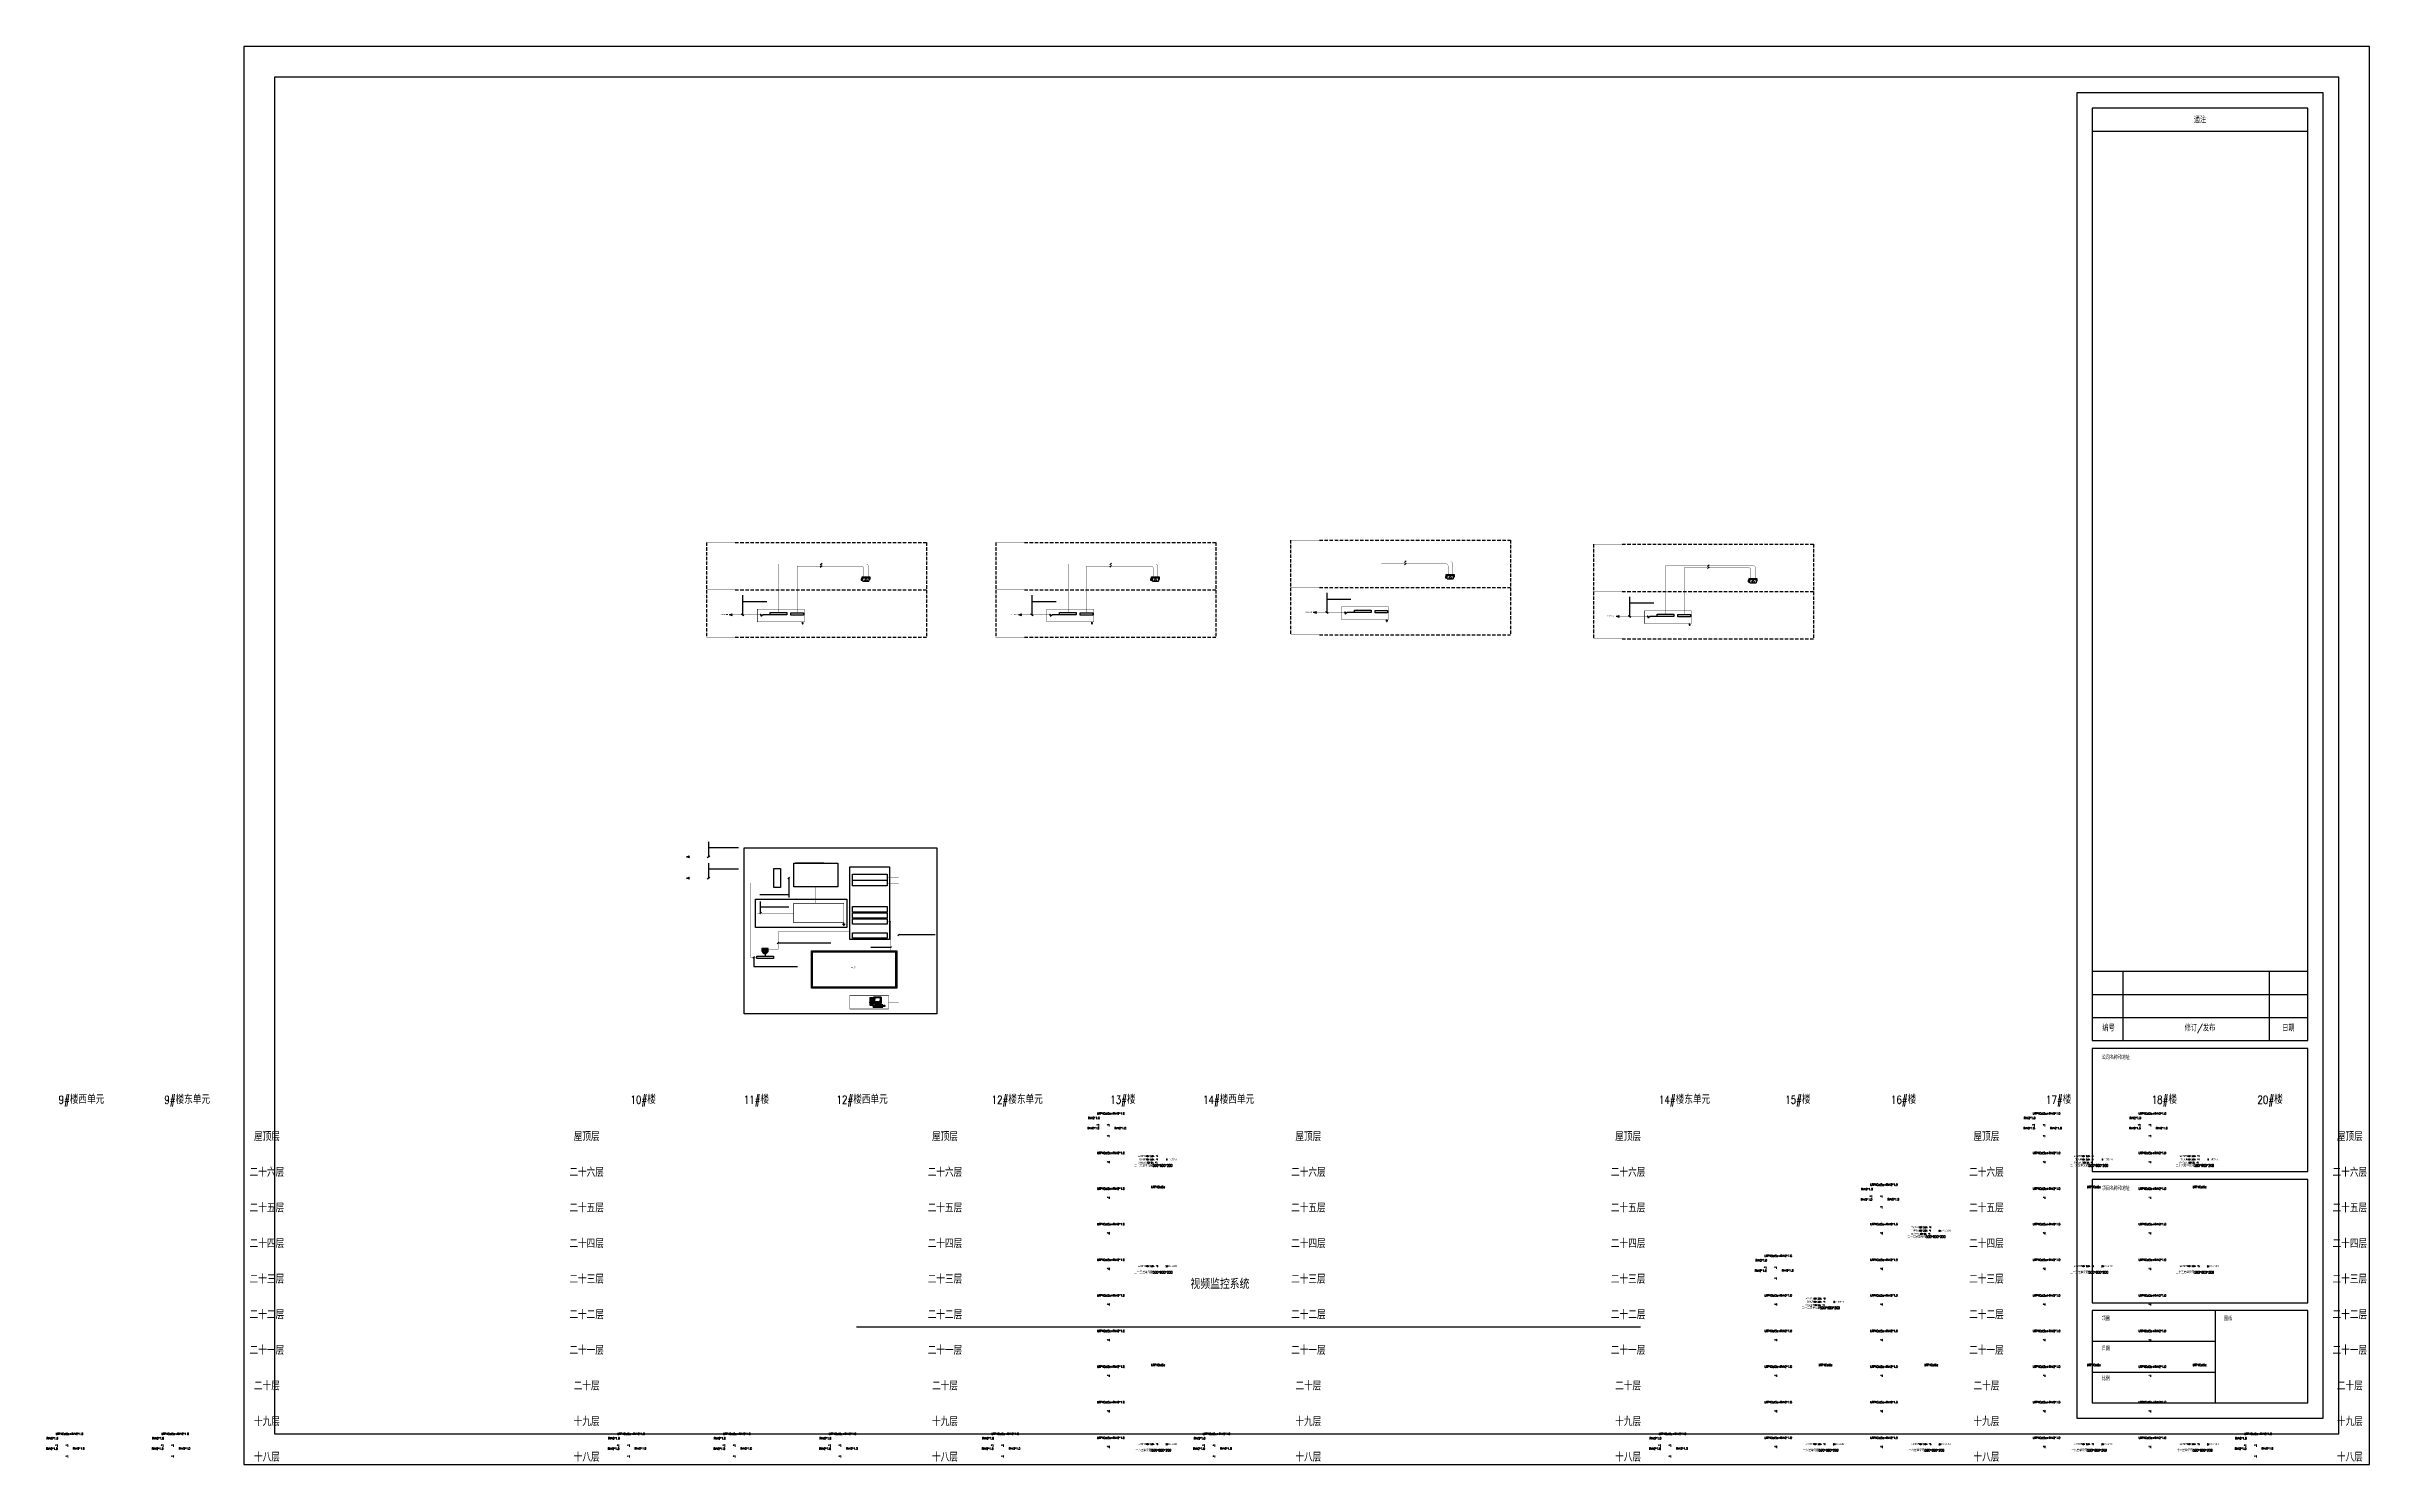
# Model space of a CAD drawing. Extents: x 2114868 to 5528286, y 1846921 to 2016792.
# Drawn here: x 2955013 to 3126413, y 1912227 to 2016792 of the extents above; entities that cross this region are included whole.
import ezdxf
from ezdxf.enums import TextEntityAlignment as Align
from ezdxf.lldxf.tags import DXFTag

# ---------------------------------------------------------------- set-up
doc = ezdxf.new("R2010")
doc.units = 0
doc.header["$LTSCALE"] = 1000
doc.header["$MEASUREMENT"] = 0
for name, pattern in [('__DASH', [0.35, 0.25, -0.1]), ('DASHED2', [0.375, 0.25, -0.125]), ('DOTE', [2.42, 2, -0.2, 0.02, -0.2])]:
    doc.linetypes.add(name, pattern=pattern)
for name, color, linetype in [('04-安保监控', 40, 'Continuous'), ('E-CAPLT-CABL-T', 7, 'Continuous'), ('T-EQUP-LIST-PLAN', 3, 'Continuous'), ('WLINE1', 7, 'Continuous'), ('智能化', 7, 'Continuous'), ('智能化管道', 1, 'Continuous'), ('标题栏', 7, 'Continuous')]:
    doc.layers.add(name, color=color, linetype=linetype)
doc.layers.add('修改（不打印）', color=6, linetype='Continuous', plot=False)
doc.styles.add('_TEL_DIM', font='SIMPLEX', dxfattribs={"width": 0.8, "height": 3.5, "bigfont": 'HZTXT'})
doc.styles.add('Roman', font='romans', dxfattribs={"bigfont": 'gbcbig.shx'})
tags = doc.linetypes.add('CONTINU', pattern=[2, 1, 1]).pattern_tags.tags
tags[6:7] = [DXFTag(74, 4), DXFTag(75, 0), DXFTag(340, '0'), DXFTag(46, 1.0), DXFTag(50, 0.0), DXFTag(44, 0.0), DXFTag(45, 0.0)]
tags[4:5] = [DXFTag(74, 4), DXFTag(75, 0), DXFTag(340, '0'), DXFTag(46, 1.0), DXFTag(50, 0.0), DXFTag(44, 0.0), DXFTag(45, 0.0)]

# ---------------------------------------------------------------- blocks, each defined once
blk = doc.blocks.new('Z$W@#2055')
at = {"color": 0, "linetype": 'CONTINU'}
for p, q in [((0, 861), (0, 344)), ((0, 344), (524, 344)), ((25, 604), (499, 604)), ((25, 344), (25, 330)), ((25, 330), (499, 330)), ((490, 763), (34, 763)), ((34, 626), (34, 763)), ((490, 626), (34, 626)), ((471, 1378), (53, 1378)), ((70, 742), (452, 742)), ((70, 694), (70, 742)), ((70, 694), (452, 694)), ((158, 856), (239, 856)), ((158, 840), (239, 840)), ((285, 856), (367, 856)), ((285, 840), (367, 840)), ((452, 694), (452, 742)), ((487, 20), (583, 310)), ((487, 20), (487, 0)), ((487, 20), (1928, 20)), ((487, 0), (1928, 0)), ((490, 626), (490, 763)), ((499, 330), (499, 344)), ((524, 344), (524, 861)), ((624, 213), (569, 43)), ((569, 43), (1392, 43)), ((570, 1472), (570, 535)), ((570, 535), (1671, 535)), ((589, 83), (582, 83)), ((583, 310), (1831, 310)), ((589, 83), (1390, 83)), ((593, 116), (1388, 116)), ((604, 149), (1386, 149)), ((613, 179), (1385, 179)), ((624, 213), (1383, 213)), ((638, 83), (625, 44)), ((639, 258), (648, 285)), ((639, 258), (853, 258)), ((648, 285), (853, 285)), ((690, 213), (663, 116)), ((740, 213), (694, 45)), ((697, 258), (701, 285)), ((703, 1381), (703, 767)), ((710, 1374), (703, 1381)), ((1539, 1381), (703, 1381)), ((710, 775), (703, 767)), ((1539, 767), (703, 767)), ((710, 1374), (710, 775)), ((1531, 1374), (710, 1374)), ((1531, 775), (710, 775)), ((744, 258), (746, 285)), ((800, 1279), (750, 1229)), ((800, 1266), (750, 1216)), ((800, 1254), (750, 1204)), ((803, 1319), (754, 1269)), ((803, 1307), (754, 1257)), ((803, 1294), (754, 1245)), ((798, 213), (760, 44)), ((799, 258), (800, 285)), ((852, 212), (831, 83)), ((853, 258), (853, 285)), ((908, 213), (893, 83)), ((920, 258), (928, 285)), ((920, 258), (1129, 258)), ((928, 285), (1124, 285)), ((961, 214), (956, 83)), ((970, 258), (975, 285)), ((1021, 258), (1022, 285)), ((1023, 83), (1021, 213)), ((1077, 258), (1074, 285)), ((1083, 83), (1076, 213)), ((1129, 258), (1124, 285)), ((1146, 44), (1137, 213)), ((1208, 44), (1199, 213)), ((1202, 258), (1204, 285)), ((1202, 258), (1374, 258)), ((1204, 285), (1368, 285)), ((1256, 258), (1253, 285)), ((1269, 44), (1260, 214)), ((1319, 116), (1309, 212)), ((1318, 258), (1316, 285)), ((1330, 43), (1328, 83)), ((1374, 258), (1368, 285)), ((1392, 43), (1383, 213)), ((1409, 285), (1531, 285)), ((1411, 258), (1409, 285)), ((1411, 258), (1540, 258)), ((1555, 214), (1416, 214)), ((1416, 214), (1425, 149)), ((1421, 179), (1562, 179)), ((1425, 149), (1568, 149)), ((1433, 83), (1581, 83)), ((1433, 83), (1439, 44)), ((1489, 877), (1439, 827)), ((1489, 864), (1439, 815)), ((1489, 852), (1439, 802)), ((1439, 44), (1588, 44)), ((1492, 918), (1443, 868)), ((1492, 905), (1443, 855)), ((1492, 893), (1443, 843)), ((1457, 258), (1452, 285)), ((1465, 214), (1473, 149)), ((1478, 116), (1488, 44)), ((1478, 116), (1529, 116)), ((1500, 258), (1493, 285)), ((1523, 149), (1510, 212)), ((1541, 45), (1529, 116)), ((1531, 1374), (1539, 1381)), ((1531, 1374), (1531, 775)), ((1539, 767), (1531, 775)), ((1540, 258), (1531, 285)), ((1539, 1381), (1539, 767)), ((1568, 149), (1555, 214)), ((1587, 258), (1581, 285)), ((1581, 285), (1760, 285)), ((1588, 44), (1581, 83)), ((1587, 258), (1768, 258)), ((1597, 214), (1596, 216)), ((1779, 216), (1596, 216)), ((1597, 214), (1632, 42)), ((1604, 179), (1790, 179)), ((1610, 149), (1798, 149)), ((1617, 116), (1807, 116)), ((1623, 83), (1816, 83)), ((1634, 258), (1626, 285)), ((1632, 42), (1827, 42)), ((1646, 217), (1681, 45)), ((1671, 1472), (1671, 535)), ((1683, 258), (1675, 285)), ((1735, 42), (1695, 216)), ((1729, 258), (1721, 285)), ((1783, 41), (1743, 215)), ((1768, 258), (1760, 285)), ((1827, 42), (1779, 216)), ((1928, 20), (1831, 310)), ((2243, 188), (2003, 188)), ((2243, 180), (2003, 180)), ((2083, 188), (2083, 263)), ((2163, 188), (2163, 263))]:
    blk.add_line(p, q, dxfattribs=at)
for points in [[(25, 466), (499, 466), (499, 771), (25, 771)], [(119, 810), (405, 810), (405, 881), (119, 881)], [(183, 1226), (341, 1226), (341, 1246), (183, 1246)], [(327, 818), (347, 818), (347, 827), (327, 827)], [(379, 655), (412, 655), (412, 664), (379, 664)], [(420, 655), (452, 655), (452, 664), (420, 664)], [(1400, 644), (1400, 654), (1381, 654), (1381, 644)], [(1400, 619), (1400, 628), (1381, 628), (1381, 619)], [(1482, 613), (1482, 659), (1423, 659), (1423, 613)]]:
    blk.add_lwpolyline(points, close=True, dxfattribs=at)
for points in [[(158, 856), (158, 840)], [(239, 859), (239, 856)], [(239, 836), (239, 840)], [(285, 859), (285, 856)], [(285, 836), (285, 840)], [(367, 856), (367, 840)]]:
    blk.add_lwpolyline(points, dxfattribs=at)
blk.add_lwpolyline([(2003, 188, -0.4857252), (1931, 176, -0.3352256), (1911, 285, 0.365014), (1899, 335, 0.1644036), (1849, 351, -0.112546), (1615, 401, -0.7141538), (1617, 420, -0.2074001), (1661, 412, -0.6617695), (1651, 361, -0.3314954), (1538, 412, 0.3508412), (1447, 450, 0.0553627), (1376, 421)], format="xyb", dxfattribs=at)
blk.add_lwpolyline([(2243, 164), (2243, 204, 0.5351838), (2003, 204), (2003, 164)], format="xyb", close=True, dxfattribs=at)
for centre, radius in [((89, 659), 4.71), ((128, 659), 3.29), ((264, 1322), 13.6), ((762, 635), 12.8), ((821, 635), 12.8), ((878, 635), 12.8), ((935, 635), 12.8), ((988, 635), 12.8), ((1047, 635), 12.8), ((1095, 635), 12.8), ((1146, 635), 12.8)]:
    blk.add_circle(centre, radius, dxfattribs=at)
for centre, radius, start, end in [((8294, 624), 8298, 174.94131, 178.3616), ((262, -101), 1181, 77.55695, 102.44305), ((262, 2401), 1181, 258.16734, 281.83266), ((53, 1353), 24.5, 90, 174.94131), ((261, -4267), 5004, 87.81144, 92.18856), ((261, 5703), 5004, 267.81144, 272.18856), ((262, 665), 196, 83.16841, 96.83159), ((262, 1031), 196, 263.16841, 276.83159), ((471, 1353), 24.5, 5.05869, 90), ((-7770, 624), 8298, 1.6384, 5.05869), ((1121, -19112), 20591, 88.46761, 91.53239), ((566, 668), 41.6, 275.41062, 326.64795), ((-7361, 1555), 8014, 353.48068, 359.42409), ((828, 485), 108, 301.77502, 27.60108), ((1121, 1912), 1537, 261.1811, 278.8189), ((1413, 485), 108, 152.39892, 238.22498), ((9602, 1555), 8014, 180.57591, 186.51932), ((1675, 668), 41.6, 213.35205, 264.58938)]:
    blk.add_arc(centre, radius, start, end, dxfattribs=at)
blk.add_ellipse((264, 1322), major_axis=(-48.1, 0), ratio=0.6046509, dxfattribs=at)
blk.add_ellipse((1119, 387), major_axis=(324, 0), ratio=0.1766196, start_param=2.2233829, end_param=7.1882378, dxfattribs=at)
at = {"layer": 'WLINE1', "color": 0, "linetype": 'CONTINU'}
for points in [[(569, 47), (569, 39), (1392, 47), (1392, 39)], [(589, 79), (589, 88), (582, 79), (582, 88)], [(589, 88), (589, 79), (1390, 88), (1390, 79)], [(593, 120), (593, 112), (1388, 120), (1388, 112)], [(604, 153), (604, 145), (1386, 153), (1386, 145)], [(613, 183), (613, 175), (1385, 183), (1385, 175)], [(639, 262), (639, 254), (853, 262), (853, 254)], [(920, 262), (920, 254), (1129, 262), (1129, 254)], [(1202, 262), (1202, 254), (1374, 262), (1374, 254)], [(1411, 262), (1411, 254), (1540, 262), (1540, 254)], [(1421, 183), (1421, 175), (1562, 183), (1562, 175)], [(1425, 153), (1425, 145), (1568, 153), (1568, 145)], [(1439, 48), (1439, 40), (1588, 48), (1588, 40)], [(1482, 88), (1482, 79), (1535, 88), (1535, 79)], [(1587, 262), (1587, 254), (1768, 262), (1768, 254)], [(1604, 183), (1604, 175), (1790, 183), (1790, 175)], [(1610, 153), (1610, 145), (1798, 153), (1798, 145)], [(1617, 120), (1617, 112), (1807, 120), (1807, 112)], [(1623, 88), (1623, 79), (1816, 88), (1816, 79)], [(1632, 46), (1632, 38), (1827, 46), (1827, 38)]]:
    blk.add_trace(points, dxfattribs=at)
blk = doc.blocks.new('404-彩色半球一体化摄像机')
at = {"layer": '智能化', "color": 40}
for p, q in [((214, 0), (-214, 0)), ((-214, 0), (-214, -76)), ((214, -76), (214, 0)), ((-214, -76), (214, -76)), ((-152, -157), (-152, -220)), ((-85, -157), (-152, -157)), ((-152, -220), (-85, -220)), ((-85, -116), (144, -116)), ((-85, -260), (-85, -116)), ((-85, -260), (144, -260)), ((144, -116), (144, -260))]:
    blk.add_line(p, q, dxfattribs=at)
for centre, major_axis, start_param, end_param in [((0, -121), (155, 155), 2.1487505, 5.7052312), ((-3, -216), (-9.41, 9.41), 3.9269908, 10.2101761), ((35, -160), (9.41, 9.41), 5.497787143781948, 11.78097245096153), ((77, -216), (-9.41, 9.41), 3.9269908, 10.2101761)]:
    blk.add_ellipse(centre, major_axis=major_axis, ratio=1, start_param=start_param, end_param=end_param, dxfattribs=at)
for points in [[(-14, -209), (9, -209), (-16, -216), (10, -216)], [(-14, -223), (9, -223), (-16, -216), (10, -216)], [(-10, -205), (4, -204), (-14, -209), (9, -209)], [(-10, -228), (4, -228), (-14, -223), (9, -223)], [(-3, -203), (-3, -203), (-10, -205), (4, -204)], [(-3, -229), (-3, -229), (-10, -228), (4, -228)], [(24, -153), (47, -153), (22, -160), (48, -160)], [(24, -166), (47, -166), (22, -160), (48, -160)], [(28, -148), (42, -148), (24, -153), (47, -153)], [(28, -171), (42, -171), (24, -166), (47, -166)], [(35, -146), (35, -146), (28, -148), (42, -148)], [(65, -209), (88, -209), (64, -216), (90, -216)], [(65, -222), (89, -222), (64, -216), (90, -216)], [(70, -204), (84, -204), (65, -209), (88, -209)], [(70, -227), (84, -227), (65, -222), (89, -222)], [(77, -202), (77, -202), (70, -204), (84, -204)], [(77, -229), (77, -229), (70, -227), (84, -227)]]:
    blk.add_solid(points, dxfattribs=at)
blk = doc.blocks.new('402-彩色固定摄像机')
at = {"layer": '04-安保监控', "color": 0}
for p, q in [((-489, 155), (-489, 61)), ((-380, 155), (-489, 155)), ((-380, 108), (-489, 108)), ((-380, 81), (-489, 81)), ((-489, 61), (-380, 61)), ((-435, 155), (-435, 266)), ((-435, 266), (55, 266)), ((-380, 0), (-380, 216)), ((-380, 216), (0, 216)), ((-380, 0), (0, 0)), ((0, 216), (0, 0)), ((55, 95), (0, 95)), ((55, 266), (55, 95))]:
    blk.add_line(p, q, dxfattribs=at)
for centre, major_axis, start_param, end_param in [((-243, 65), (-14.1, 14.1), 3.9269908, 10.2101761), ((-186, 150), (14.1, 14.1), 5.497787143782022, 11.78097245096161), ((-123, 65), (-14.1, 14.1), 3.9269908, 10.2101761)]:
    blk.add_ellipse(centre, major_axis=major_axis, ratio=1, start_param=start_param, end_param=end_param, dxfattribs=at)
for points in [[(-261, 75), (-226, 75), (-263, 65), (-223, 65)], [(-261, 55), (-226, 55), (-263, 65), (-223, 65)], [(-253, 82), (-233, 82), (-261, 75), (-226, 75)], [(-253, 48), (-233, 48), (-261, 55), (-226, 55)], [(-243, 85), (-243, 85), (-253, 82), (-233, 82)], [(-243, 45), (-243, 45), (-253, 48), (-233, 48)], [(-204, 160), (-169, 160), (-206, 150), (-166, 150)], [(-204, 140), (-169, 140), (-206, 150), (-166, 150)], [(-196, 167), (-176, 167), (-204, 160), (-169, 160)], [(-196, 132), (-176, 133), (-204, 140), (-169, 140)], [(-186, 170), (-186, 170), (-196, 167), (-176, 167)], [(-141, 75), (-106, 75), (-143, 65), (-103, 65)], [(-141, 55), (-106, 55), (-143, 65), (-103, 65)], [(-133, 83), (-113, 83), (-141, 75), (-106, 75)], [(-133, 48), (-113, 48), (-141, 55), (-106, 55)], [(-123, 85), (-123, 85), (-133, 83), (-113, 83)], [(-123, 45), (-123, 45), (-133, 48), (-113, 48)]]:
    blk.add_solid(points, dxfattribs=at)
blk = doc.blocks.new('Architectural 标题栏')
for p, q in [((34.5, 23), (0, 23)), ((0, 23), (0, 0)), ((34.5, 0), (34.5, 23)), ((34, 22.5), (0.5, 22.5)), ((0.5, 22.5), (0.5, 0.5)), ((33.75, 22.25), (29.75, 22.25)), ((29.75, 22.25), (29.75, 0.75)), ((33.75, 0.75), (33.75, 22.25)), ((34, 0.5), (34, 22.5)), ((33.5, 22), (30, 22)), ((30, 22), (30, 6.875)), ((33.5, 6.875), (33.5, 22)), ((30, 21.625), (33.5, 21.625)), ((30, 8), (33.5, 8)), ((30.5, 6.875), (30.5, 8)), ((32.875, 6.875), (32.875, 8)), ((30, 7.625), (33.5, 7.625)), ((30, 7.25), (33.5, 7.25)), ((30, 6.875), (33.5, 6.875)), ((33.5, 6.75), (30, 6.75)), ((30, 6.75), (30, 4.75)), ((33.5, 4.75), (33.5, 6.75)), ((30, 4.75), (33.5, 4.75)), ((33.5, 4.625), (30, 4.625)), ((30, 4.625), (30, 2.625)), ((33.5, 2.625), (33.5, 4.625)), ((30, 2.625), (33.5, 2.625)), ((33.5, 2.5), (30, 2.5)), ((30, 2.5), (30, 1)), ((32, 1), (32, 2.5)), ((33.5, 1), (33.5, 2.5)), ((30, 2), (32, 2)), ((30, 1.5), (32, 1.5)), ((30, 1), (33.5, 1)), ((0.5, 0.5), (34, 0.5)), ((29.75, 0.75), (33.75, 0.75)), ((0, 0), (34.5, 0))]:
    blk.add_line(p, q)
at = {"style": 'Roman'}
for s, p in [('通注', (31.7483, 21.8078)), ('编号', (30.2636, 7.0784)), ('修订/发布', (31.7483, 7.0784)), ('日期', (33.1838, 7.0784))]:
    blk.add_text(s, height=0.1, dxfattribs=at).set_placement(p, align=Align.MIDDLE_CENTER)
for s, p in [('公司名称和地址', (30.1554, 6.5711)), ('项目名称和地址', (30.1554, 4.4461)), ('项目', (30.1554, 2.3346)), ('图纸', (32.1399, 2.3346)), ('日期', (30.1554, 1.8489)), ('比例', (30.1554, 1.3632))]:
    blk.add_text(s, height=0.065, dxfattribs=at).set_placement(p)
at = {"color": 0, "style": 'Roman', "flags": 8}
for tag, p in [('FNAME', (-0.05, 6)), ('REVDATE', (-0.05, 3)), ('USER', (-0.05, 0))]:
    blk.add_attdef(tag, p, '', height=0.15, rotation=90, dxfattribs=at)

msp = doc.modelspace()

# ---------------------------------------------------------------- hatches: boundary and pattern name
at = {"layer": '智能化'}
h = msp.add_hatch(color=1, dxfattribs=at)
h.dxf.hatch_style = 1
h.paths.add_polyline_path([(3005372, 1974900), (3005612, 1974841), (3005545, 1974900), (3005612, 1974959)])
h = msp.add_hatch(color=1, dxfattribs=at)
h.dxf.hatch_style = 1
h.paths.add_polyline_path([(3026722, 1974900), (3026962, 1974841), (3026895, 1974900), (3026962, 1974959)])
h = msp.add_hatch(color=1, dxfattribs=at)
h.dxf.hatch_style = 1
h.paths.add_polyline_path([(3048476, 1975071), (3048717, 1975012), (3048649, 1975071), (3048717, 1975131)])
h = msp.add_hatch(color=1, dxfattribs=at)
h.dxf.hatch_style = 1
h.paths.add_polyline_path([(3070817, 1974780), (3071058, 1974721), (3070990, 1974780), (3071058, 1974839)])
h = msp.add_hatch(color=6, dxfattribs=at)
h.dxf.hatch_style = 1
h.paths.add_polyline_path([(3002225, 1957048), (3002466, 1956989), (3002398, 1957048), (3002466, 1957107)])
h = msp.add_hatch(color=1, dxfattribs=at)
h.dxf.hatch_style = 1
h.paths.add_polyline_path([(3002225, 1955474), (3002466, 1955415), (3002398, 1955474), (3002466, 1955534)])

# ---------------------------------------------------------------- linework, layer by layer
at = {"layer": 'E-CAPLT-CABL-T', "color": 2, "linetype": 'ByBlock', "ltscale": 0.5}
msp.add_lwpolyline([(3006480, 1957690), (3020696, 1957690), (3020696, 1945472), (3006480, 1945472)], close=True, dxfattribs=at)
at = {"layer": '修改（不打印）', "color": 0, "linetype": '__DASH'}
for p, q in [((3003708, 1980211), (3003708, 1973241)), ((3019933, 1980211), (3019933, 1973241)), ((3025057, 1980211), (3025057, 1973241)), ((3041282, 1980211), (3041282, 1973241)), ((3046812, 1980383), (3046812, 1973413)), ((3063037, 1980383), (3063037, 1973413)), ((3069153, 1980091), (3069153, 1973121)), ((3085378, 1980091), (3085378, 1973121))]:
    msp.add_line(p, q, dxfattribs=at)
at = {"layer": '修改（不打印）', "color": 1}
msp.add_line((3011535, 1950023), (3017668, 1950023), dxfattribs=at)
at = {"layer": '修改（不打印）', "color": 242, "true_color": 0xcd2027}
msp.add_line((3014786, 1922387), (3072624, 1922387), dxfattribs=at)
at = {"layer": '智能化'}
for p, q in [((3012110, 1978566), (3012241, 1978689)), ((3012110, 1978409), (3012241, 1978531)), ((3033460, 1978566), (3033591, 1978689)), ((3033460, 1978409), (3033591, 1978531)), ((3055214, 1978737), (3055345, 1978860)), ((3055214, 1978580), (3055345, 1978702)), ((3077555, 1978446), (3077687, 1978568)), ((3077555, 1978288), (3077687, 1978411)), ((3007652, 1954258), (3009779, 1954258)), ((3009713, 1955413), (3009844, 1955536)), ((3009779, 1955474), (3009779, 1954030)), ((3007638, 1952828), (3007769, 1952951)), ((3007704, 1952890), (3007704, 1953738)), ((3007704, 1953359), (3009791, 1953359)), ((3008926, 1950625), (3009057, 1950748)), ((3008998, 1950692), (3012892, 1950692)), ((3007133, 1949562), (3007264, 1949685)), ((3007198, 1949623), (3007198, 1948948)), ((3007198, 1948948), (3010424, 1948948))]:
    msp.add_line(p, q, dxfattribs=at)
at = {"layer": '智能化', "color": 1, "lineweight": -3}
for p, q in [((3006370, 1976328), (3006370, 1974900)), ((3027720, 1976328), (3027720, 1974900)), ((3049474, 1976499), (3049474, 1975071)), ((3006276, 1974963), (3006464, 1974837)), ((3006370, 1975876), (3008152, 1975876)), ((3027625, 1974963), (3027814, 1974837)), ((3027720, 1975876), (3029502, 1975876)), ((3049380, 1975134), (3049568, 1975008)), ((3049474, 1976047), (3051256, 1976047)), ((3071721, 1974843), (3071909, 1974717)), ((3071815, 1976208), (3071815, 1974780)), ((3071815, 1975755), (3073597, 1975755)), ((3003859, 1958143), (3003859, 1957048)), ((3003859, 1957722), (3006065, 1957722)), ((3003765, 1956985), (3003953, 1957111)), ((3003859, 1956570), (3003859, 1955474)), ((3003859, 1956149), (3006065, 1956149)), ((3003765, 1955411), (3003953, 1955537)), ((3017819, 1951232), (3017943, 1951337)), ((3020576, 1951294), (3017881, 1951294)), ((3015825, 1950381), (3017307, 1950381)), ((3017340, 1950424), (3017277, 1950335))]:
    msp.add_line(p, q, dxfattribs=at)
at = {"layer": '智能化', "color": 1}
for p, q in [((3005372, 1974900), (3005612, 1974959)), ((3005372, 1974900), (3005612, 1974841)), ((3005545, 1974900), (3005612, 1974959)), ((3005612, 1974841), (3005545, 1974900)), ((3026722, 1974900), (3026962, 1974959)), ((3026722, 1974900), (3026962, 1974841)), ((3026895, 1974900), (3026962, 1974959)), ((3026962, 1974841), (3026895, 1974900)), ((3048476, 1975071), (3048717, 1975131)), ((3048476, 1975071), (3048717, 1975012)), ((3048649, 1975071), (3048717, 1975131)), ((3048717, 1975012), (3048649, 1975071)), ((3070817, 1974780), (3071058, 1974839)), ((3070817, 1974780), (3071058, 1974721)), ((3070990, 1974780), (3071058, 1974839)), ((3071058, 1974721), (3070990, 1974780)), ((3002225, 1955474), (3002466, 1955534)), ((3002225, 1955474), (3002466, 1955415)), ((3002398, 1955474), (3002466, 1955534)), ((3002466, 1955415), (3002398, 1955474)), ((3017668, 1950023), (3017668, 1947428))]:
    msp.add_line(p, q, dxfattribs=at)
at = {"layer": '智能化', "linetype": 'ByBlock'}
for p, q in [((3007751, 1974863), (3007673, 1974939)), ((3007751, 1974939), (3007674, 1974861)), ((3007713, 1974773), (3007895, 1974898)), ((3007895, 1974898), (3008416, 1974898)), ((3029101, 1974863), (3029022, 1974939)), ((3029101, 1974939), (3029024, 1974861)), ((3029062, 1974773), (3029245, 1974898)), ((3029245, 1974898), (3029766, 1974898)), ((3050855, 1975034), (3050777, 1975110)), ((3050855, 1975110), (3050778, 1975032)), ((3050817, 1974945), (3051000, 1975069)), ((3051000, 1975069), (3051520, 1975069)), ((3073196, 1974742), (3073118, 1974819)), ((3073196, 1974819), (3073119, 1974741)), ((3073158, 1974653), (3073341, 1974778)), ((3073341, 1974778), (3073861, 1974778))]:
    msp.add_line(p, q, dxfattribs=at)
at = {"layer": '智能化', "color": 130, "linetype": 'ByBlock'}
for p, q in [((3053907, 1974455), (3053907, 1974529)), ((3010739, 1974284), (3010868, 1974284)), ((3010771, 1974255), (3010836, 1974255)), ((3010787, 1974229), (3010819, 1974229)), ((3010803, 1974284), (3010803, 1974358)), ((3032089, 1974284), (3032218, 1974284)), ((3032121, 1974255), (3032185, 1974255)), ((3032137, 1974229), (3032169, 1974229)), ((3032153, 1974284), (3032153, 1974358)), ((3053843, 1974455), (3053972, 1974455)), ((3053875, 1974426), (3053940, 1974426)), ((3053891, 1974400), (3053924, 1974400)), ((3076184, 1974164), (3076313, 1974164)), ((3076216, 1974135), (3076281, 1974135)), ((3076232, 1974108), (3076265, 1974108)), ((3076249, 1974164), (3076249, 1974237)), ((3013748, 1952069), (3013941, 1952069)), ((3013796, 1952025), (3013893, 1952025)), ((3013820, 1951986), (3013868, 1951986)), ((3013844, 1952069), (3013844, 1952179))]:
    msp.add_line(p, q, dxfattribs=at)
at = {"layer": '智能化', "color": 6}
for p, q in [((3002225, 1957048), (3002466, 1957107)), ((3002225, 1957048), (3002466, 1956989)), ((3002398, 1957048), (3002466, 1957107)), ((3002466, 1956989), (3002398, 1957048))]:
    msp.add_line(p, q, dxfattribs=at)
at = {"layer": '智能化', "color": 6, "linetype": 'ByBlock'}
for p, q in [((3010156, 1954824), (3010156, 1956568)), ((3010156, 1956568), (3013403, 1956568)), ((3012361, 1956568), (3010269, 1956568)), ((3013403, 1956568), (3013403, 1954824)), ((3013403, 1954824), (3010156, 1954824))]:
    msp.add_line(p, q, dxfattribs=at)
at = {"layer": '智能化', "color": 0, "linetype": 'ByBlock'}
for p, q in [((3014494, 1955760), (3017044, 1955760)), ((3014494, 1954892), (3014494, 1955760)), ((3017044, 1955760), (3017044, 1954892)), ((3014494, 1955326), (3017044, 1955326)), ((3017044, 1954892), (3014494, 1954892))]:
    msp.add_line(p, q, dxfattribs=at)
at = {"layer": '智能化', "color": 8, "linetype": 'DASHED2', "const_width": 28.1}
for points in [[(3003708, 1980211), (3005830, 1980211)], [(3025057, 1980211), (3027180, 1980211)], [(3046812, 1980383), (3048934, 1980383)], [(3069153, 1980091), (3071276, 1980091)], [(3003708, 1976726), (3005830, 1976726)], [(3025057, 1976726), (3027180, 1976726)], [(3046812, 1976898), (3048934, 1976898)], [(3069153, 1976606), (3071276, 1976606)], [(3003708, 1973241), (3005830, 1973241)], [(3025057, 1973241), (3027180, 1973241)], [(3046812, 1973413), (3048934, 1973413)], [(3069153, 1973121), (3071276, 1973121)]]:
    msp.add_lwpolyline(points, dxfattribs=at)
at = {"layer": '智能化', "color": 8, "linetype": 'DASHED2'}
for points in [[(3005830, 1980211), (3019933, 1980211)], [(3027180, 1980211), (3041282, 1980211)], [(3048934, 1980383), (3063037, 1980383)], [(3071276, 1980091), (3085378, 1980091)], [(3005830, 1976726), (3019933, 1976726)], [(3027180, 1976726), (3041282, 1976726)], [(3048934, 1976898), (3063037, 1976898)], [(3071276, 1976606), (3085378, 1976606)], [(3005830, 1973241), (3019933, 1973241)], [(3027180, 1973241), (3041282, 1973241)], [(3048934, 1973413), (3063037, 1973413)], [(3071276, 1973121), (3085378, 1973121)]]:
    msp.add_lwpolyline(points, dxfattribs=at)
at = {"layer": '智能化', "color": 40, "linetype": 'DOTE'}
for points in [[(3009047, 1978639, 18.3, 18.3, 0), (3009047, 1975060, 0, 0, 0)], [(3030396, 1978639, 18.3, 18.3, 0), (3030396, 1975060, 0, 0, 0)], [(3052151, 1978810, 18.3, 18.3, 0), (3052151, 1975231, 0, 0, 0)], [(3074492, 1978518, 18.3, 18.3, 0), (3074492, 1974940, 0, 0, 0)]]:
    msp.add_lwpolyline(points, format="xyseb", dxfattribs=at)
at = {"layer": '智能化', "color": 40, "linetype": 'DOTE', "const_width": 18.3}
for points in [[(3009047, 1978633), (3012480, 1978633)], [(3030396, 1978633), (3033830, 1978633)], [(3052151, 1978804), (3055584, 1978804)], [(3074492, 1978513), (3077926, 1978513)], [(3008690, 1955106), (3006979, 1955106), (3006979, 1949623), (3007418, 1949623)]]:
    msp.add_lwpolyline(points, dxfattribs=at)
at = {"layer": '智能化', "color": 3, "const_width": 18.3}
for points in [[(3010398, 1978476), (3012480, 1978476)], [(3010398, 1975033), (3010398, 1978476)], [(3031748, 1978476), (3033830, 1978476)], [(3031748, 1975033), (3031748, 1978476)], [(3053502, 1978647), (3055584, 1978647)], [(3053502, 1975205), (3053502, 1978647)], [(3075843, 1978355), (3077926, 1978355)], [(3075843, 1974913), (3075843, 1978355)], [(3008263, 1950234), (3008992, 1950234), (3008992, 1951511), (3014288, 1951511)]]:
    msp.add_lwpolyline(points, dxfattribs=at)
at = {"layer": '智能化', "color": 40, "linetype": 'DOTE', "const_width": 18.3}
for points in [[(3015645, 1977683), (3015645, 1978476, 0.4142136), (3015489, 1978633), (3012480, 1978633)], [(3036995, 1977683), (3036995, 1978476, 0.4142136), (3036838, 1978633), (3033830, 1978633)], [(3058750, 1977854), (3058750, 1978648, 0.4142136), (3058593, 1978804), (3055584, 1978804)], [(3081091, 1977562), (3081091, 1978356, 0.4142136), (3080934, 1978513), (3077926, 1978513)]]:
    msp.add_lwpolyline(points, format="xyb", dxfattribs=at)
at = {"layer": '智能化', "color": 3, "const_width": 18.3}
for points in [[(3012480, 1978476), (3015164, 1978476, -0.4142136), (3015321, 1978319), (3015321, 1977683)], [(3033830, 1978476), (3036514, 1978476, -0.4142136), (3036670, 1978319), (3036670, 1977683)], [(3055584, 1978647), (3058268, 1978647, -0.4142136), (3058425, 1978490), (3058425, 1977854)], [(3077926, 1978355), (3080609, 1978355, -0.4142136), (3080766, 1978199), (3080766, 1977562)]]:
    msp.add_lwpolyline(points, format="xyb", dxfattribs=at)
at = {"layer": '智能化', "color": 1, "const_width": 18.3}
for points in [[(3007713, 1974900), (3005545, 1974900)], [(3029062, 1974900), (3026895, 1974900)], [(3050817, 1975071), (3048649, 1975071)], [(3073158, 1974780), (3070990, 1974780)], [(3008690, 1955474), (3002398, 1955474)], [(3009164, 1955474), (3010156, 1955474)]]:
    msp.add_lwpolyline(points, dxfattribs=at)
at = {"layer": '智能化', "color": 30, "linetype": 'ByBlock'}
for points, const_width in [([(3007463, 1975305), (3010935, 1975305), (3010935, 1974358), (3007463, 1974358)], 28.1), ([(3028813, 1975305), (3032285, 1975305), (3032285, 1974358), (3028813, 1974358)], 28.1), ([(3050567, 1975476), (3054039, 1975476), (3054039, 1974529), (3050567, 1974529)], 28.1), ([(3072908, 1975185), (3076380, 1975185), (3076380, 1974237), (3072908, 1974237)], 28.1), ([(3010142, 1953600), (3013844, 1953600), (3013844, 1952179), (3010142, 1952179)], 42.1)]:
    msp.add_lwpolyline(points, close=True, dxfattribs=dict(at, const_width=const_width))
at = {"layer": '智能化', "color": 3, "linetype": 'ByBlock'}
for points in [[(3008416, 1975060), (3009644, 1975060), (3009644, 1974874), (3008416, 1974874)], [(3029766, 1975060), (3030994, 1975060), (3030994, 1974874), (3029766, 1974874)], [(3051520, 1975231), (3052748, 1975231), (3052748, 1975045), (3051520, 1975045)], [(3073861, 1974940), (3075090, 1974940), (3075090, 1974753), (3073861, 1974753)], [(3008690, 1956177), (3009164, 1956177), (3009164, 1954771), (3008690, 1954771)], [(3007418, 1949717), (3008646, 1949717), (3008646, 1949530), (3007418, 1949530)]]:
    msp.add_lwpolyline(points, close=True, dxfattribs=at)
at = {"layer": '智能化', "color": 3}
for points in [[(3009939, 1975033), (3010857, 1975033), (3010857, 1974862), (3009939, 1974862)], [(3031289, 1975033), (3032207, 1975033), (3032207, 1974862), (3031289, 1974862)], [(3053043, 1975205), (3053961, 1975205), (3053961, 1975033), (3053043, 1975033)], [(3075384, 1974913), (3076302, 1974913), (3076302, 1974742), (3075384, 1974742)]]:
    msp.add_lwpolyline(points, close=True, dxfattribs=at)
at = {"layer": '智能化', "color": 6, "const_width": 18.3}
msp.add_lwpolyline([(3017044, 1955536), (3017892, 1955536), (3017892, 1957048), (3002398, 1957048)], dxfattribs=at)
at = {"layer": '智能化', "color": 0, "linetype": 'ByBlock'}
for points in [[(3014288, 1956309), (3017206, 1956309), (3017206, 1950933), (3014288, 1950933)], [(3014495, 1951437), (3017046, 1951437), (3017046, 1951046), (3014495, 1951046)]]:
    msp.add_lwpolyline(points, close=True, dxfattribs=at)
at = {"layer": '智能化', "color": 5, "lineweight": -3, "const_width": 18}
for points in [[(3011779, 1954824), (3011779, 1953600)], [(3010142, 1952890), (3007454, 1952890)]]:
    msp.add_lwpolyline(points, dxfattribs=at)
at = {"layer": '智能化', "color": 3, "lineweight": -3, "const_width": 18}
for points in [[(3015184, 1953365), (3015184, 1954892)], [(3017044, 1955102), (3017892, 1955102), (3017892, 1946323), (3017145, 1946323)], [(3017044, 1952295), (3017305, 1952295), (3017305, 1950100)]]:
    msp.add_lwpolyline(points, dxfattribs=at)
at = {"layer": '智能化', "color": 4}
msp.add_lwpolyline([(3007325, 1953906), (3014057, 1953906), (3014057, 1951834), (3007325, 1951834)], close=True, dxfattribs=at)
at = {"layer": '智能化'}
msp.add_lwpolyline([(3008032, 1949908), (3008032, 1949717)], dxfattribs=at)
at = {"layer": '智能化', "color": 1}
msp.add_lwpolyline([(3011461, 1950100), (3017743, 1950100), (3017743, 1947350), (3011460, 1947350)], close=True, dxfattribs=at)
msp.add_lwpolyline([(3017668, 1947428), (3011535, 1947428), (3011535, 1950023)], dxfattribs=at)
at = {"layer": '智能化', "color": 23, "linetype": 'ByBlock', "const_width": 35.1}
msp.add_lwpolyline([(3014283, 1946829), (3017145, 1946829), (3017142, 1945819), (3014281, 1945819)], close=True, dxfattribs=at)
at = {"layer": '智能化管道'}
for points in [[(3014494, 1953365), (3017044, 1953365), (3017044, 1952961), (3014494, 1952961)], [(3014494, 1952910), (3017044, 1952910), (3017044, 1952506), (3014494, 1952506)], [(3014494, 1952465), (3017044, 1952465), (3017044, 1952061), (3014494, 1952061)]]:
    msp.add_lwpolyline(points, close=True, dxfattribs=at)

# ---------------------------------------------------------------- block references
at = {"layer": '智能化', "color": 40, "xscale": 1.17, "yscale": 1.17, "zscale": 1.17}
for p in [(3015701, 1977367), (3037051, 1977367), (3058806, 1977538), (3081147, 1977247)]:
    msp.add_blockref('402-彩色固定摄像机', p, dxfattribs=at)
at = {"layer": '智能化'}
for name, p, xscale, yscale, zscale in [('404-彩色半球一体化摄像机', (3008032, 1950275), 1.08, 1.08, 1.08), ('Z$W@#2055', (3015751, 1945943), 0.5062610729970038, 0.5062610729970038, 0.5062610729970038)]:
    msp.add_blockref(name, p, dxfattribs=dict(at, xscale=xscale, yscale=yscale, zscale=zscale))
at = {"layer": '标题栏', "xscale": 4546.315942272297, "yscale": 4546.315942272297, "zscale": 4546.315942272297}
msp.add_blockref('Architectural 标题栏', (2969565, 1912227), dxfattribs=at)

# ---------------------------------------------------------------- texts
at = {"layer": 'T-EQUP-LIST-PLAN', "style": '_TEL_DIM', "width": 0.8}
for s, p in [('9#楼西单元', (2957595, 1939111)), ('9#楼东单元', (2965395, 1939111)), ('10#楼', (2999035, 1939111)), ('11#楼', (3007392, 1939111)), ('12#楼西单元', (3015192, 1939111)), ('12#楼东单元', (3026635, 1939111)), ('13#楼', (3034435, 1939111)), ('14#楼西单元', (3042235, 1939111)), ('14#楼东单元', (3075874, 1939111)), ('15#楼', (3084232, 1939111)), ('16#楼', (3092032, 1939111)), ('17#楼', (3103474, 1939111)), ('18#楼', (3111274, 1939111)), ('20#楼', (3119074, 1939111)), ('屋顶层', (2971279, 1936444)), ('屋顶层', (2994868, 1936444)), ('屋顶层', (3021306, 1936444)), ('屋顶层', (3048118, 1936444)), ('屋顶层', (3071708, 1936444)), ('屋顶层', (3098146, 1936444)), ('屋顶层', (3124958, 1936444)), ('二十六层', (2971279, 1933819)), ('二十六层', (2994868, 1933819)), ('二十六层', (3021306, 1933819)), ('二十六层', (3048118, 1933819)), ('二十六层', (3071708, 1933819)), ('二十六层', (3098146, 1933819)), ('二十六层', (3124958, 1933819)), ('二十五层', (2971279, 1931194)), ('二十五层', (2994868, 1931194)), ('二十五层', (3021306, 1931194)), ('二十五层', (3048118, 1931194)), ('二十五层', (3071708, 1931194)), ('二十五层', (3098146, 1931194)), ('二十五层', (3124958, 1931194)), ('二十四层', (2971279, 1928569)), ('二十四层', (2994868, 1928569)), ('二十四层', (3021306, 1928569)), ('二十四层', (3048118, 1928569)), ('二十四层', (3071708, 1928569)), ('二十四层', (3098146, 1928569)), ('二十四层', (3124958, 1928569)), ('二十三层', (2971279, 1925944)), ('二十三层', (2994868, 1925944)), ('二十三层', (3021306, 1925944)), ('二十三层', (3048118, 1925944)), ('二十三层', (3071708, 1925944)), ('二十三层', (3098146, 1925944)), ('二十三层', (3124958, 1925944)), ('二十二层', (2971279, 1923319)), ('二十二层', (2994868, 1923319)), ('二十二层', (3021306, 1923319)), ('二十二层', (3048118, 1923319)), ('二十二层', (3071708, 1923319)), ('二十二层', (3098146, 1923319)), ('二十二层', (3124958, 1923319)), ('二十一层', (2971279, 1920694)), ('二十一层', (2994868, 1920694)), ('二十一层', (3021306, 1920694)), ('二十一层', (3048118, 1920694)), ('二十一层', (3071708, 1920694)), ('二十一层', (3098146, 1920694)), ('二十一层', (3124958, 1920694)), ('二十层', (2971279, 1918069)), ('二十层', (2994868, 1918069)), ('二十层', (3021306, 1918069)), ('二十层', (3048118, 1918069)), ('二十层', (3071708, 1918069)), ('二十层', (3098146, 1918069)), ('二十层', (3124958, 1918069)), ('十九层', (2971279, 1915444)), ('十九层', (2994868, 1915444)), ('十九层', (3021306, 1915444)), ('十九层', (3048118, 1915444)), ('十九层', (3071708, 1915444)), ('十九层', (3098146, 1915444)), ('十九层', (3124958, 1915444)), ('十八层', (2971279, 1912819)), ('十八层', (2994868, 1912819)), ('十八层', (3021306, 1912819)), ('十八层', (3048118, 1912819)), ('十八层', (3071708, 1912819)), ('十八层', (3098146, 1912819)), ('十八层', (3124958, 1912819))]:
    msp.add_text(s, height=590, dxfattribs=at).set_placement(p, align=Align.MIDDLE)
at = {"layer": '修改（不打印）', "color": 242, "linetype": '__DASH', "true_color": 0xcd2027, "char_height": 48, "attachment_point": 1, "style": '_TEL_DIM'}
for s, insert, width in [('{\\fSimSun|b0|i0|c134|p2;1#室外弱电箱至消控室}', (3004755, 1974933), 632.23), ('{\\fSimSun|b0|i0|c134|p2;2#室外弱电箱至消控室}', (3026143, 1974920), 573.6), ('{\\fSimSun|b0|i0|c134|p2;3#室外弱电箱至消控室}', (3047848, 1975105), 616.17), ('{\\fSimSun|b0|i0|c134|p2;4#室外弱电箱至消控室}', (3070170, 1974813), 638.59)]:
    msp.add_mtext(s, dxfattribs=dict(at, insert=insert, width=width))
at = {"layer": '修改（不打印）', "color": 3, "insert": (3014371, 1948915), "char_height": 100, "width": 1174.97, "attachment_point": 1, "style": '_TEL_DIM'}
msp.add_mtext('{\\fSimSun|b0|i0|c134|p2;显示屏}', dxfattribs=at)
at = {"layer": '修改（不打印）', "color": 242, "linetype": '__DASH', "true_color": 0xcd2027, "insert": (3039420, 1925890), "char_height": 647, "attachment_point": 1, "style": '_TEL_DIM'}
msp.add_mtext('{\\fSimSun|b0|i0|c134|p2;视频监控系统}', dxfattribs=at)
at = {"layer": '智能化', "color": 120, "style": '_TEL_DIM', "width": 0.8}
for s, height, p in [('RVV2*1.0', 156.8, (3031831, 1936944)), ('RVV2*1.0', 156.8, (3031861, 1937703)), ('UTP4Cat5e+RVV2*1.0', 156.79, (3032537, 1938030)), ('RVV2*1.0', 156.8, (3033811, 1936955)), ('RVV2*1.0', 156.8, (3100871, 1936944)), ('RVV2*1.0', 156.8, (3100900, 1937703)), ('UTP4Cat5e+RVV2*1.0', 156.79, (3101576, 1938030)), ('RVV2*1.0', 156.8, (3102850, 1936955)), ('RVV2*1.0', 156.8, (3108671, 1936944)), ('RVV2*1.0', 156.8, (3108700, 1937703)), ('UTP4Cat5e+RVV2*1.0', 156.79, (3109376, 1938030)), ('RVV2*1.0', 156.8, (3110650, 1936955)), ('UTP4Cat5e+RVV2*1.0', 156.79, (3032537, 1935118)), ('UTP4Cat5e+RVV2*1.0', 156.79, (3101576, 1935118)), ('UTP4Cat5e+RVV2*1.0', 156.79, (3109376, 1935118)), ('UTP4Cat5e+RVV2*1.0', 156.79, (3032537, 1932493)), ('UTP4Cat5e', 156.8, (3036531, 1932616)), ('RVV2*1.0', 156.8, (3088871, 1931694)), ('RVV2*1.0', 156.8, (3088900, 1932453)), ('UTP4Cat5e+RVV2*1.0', 156.79, (3089576, 1932780)), ('RVV2*1.0', 156.8, (3090850, 1931705)), ('UTP4Cat5e+RVV2*1.0', 156.79, (3101576, 1932493)), ('UTP4Cat5e', 156.8, (3105570, 1932616)), ('UTP4Cat5e+RVV2*1.0', 156.79, (3109376, 1932493)), ('UTP4Cat5e', 156.8, (3113370, 1932616)), ('UTP4Cat5e+RVV2*1.0', 156.79, (3032537, 1929868)), ('UTP4Cat5e+RVV2*1.0', 156.79, (3089576, 1929868)), ('UTP4Cat5e+RVV2*1.0', 156.79, (3101576, 1929868)), ('UTP4Cat5e+RVV2*1.0', 156.79, (3109376, 1929868)), ('UTP4Cat5e+RVV2*1.0', 156.79, (3032537, 1927243)), ('RVV2*1.0', 156.8, (3081071, 1926444)), ('RVV2*1.0', 156.8, (3081100, 1927203)), ('UTP4Cat5e+RVV2*1.0', 156.79, (3081776, 1927530)), ('RVV2*1.0', 156.8, (3083050, 1926455)), ('UTP4Cat5e+RVV2*1.0', 156.79, (3089576, 1927243)), ('UTP4Cat5e+RVV2*1.0', 156.79, (3101576, 1927243)), ('UTP4Cat5e+RVV2*1.0', 156.79, (3109376, 1927243)), ('UTP4Cat5e+RVV2*1.0', 156.79, (3032537, 1924618)), ('UTP4Cat5e+RVV2*1.0', 156.79, (3081776, 1924618)), ('UTP4Cat5e+RVV2*1.0', 156.79, (3089576, 1924618)), ('UTP4Cat5e+RVV2*1.0', 156.79, (3101576, 1924618)), ('UTP4Cat5e+RVV2*1.0', 156.79, (3109376, 1924618)), ('UTP4Cat5e+RVV2*1.0', 156.79, (3032537, 1921993)), ('UTP4Cat5e+RVV2*1.0', 156.79, (3081776, 1921993)), ('UTP4Cat5e+RVV2*1.0', 156.79, (3089576, 1921993)), ('UTP4Cat5e+RVV2*1.0', 156.79, (3101576, 1921993)), ('UTP4Cat5e+RVV2*1.0', 156.79, (3109376, 1921993)), ('UTP4Cat5e+RVV2*1.0', 156.79, (3032537, 1919368)), ('UTP4Cat5e', 156.8, (3036531, 1919491)), ('UTP4Cat5e+RVV2*1.0', 156.79, (3081776, 1919368)), ('UTP4Cat5e', 156.8, (3085770, 1919491)), ('UTP4Cat5e+RVV2*1.0', 156.79, (3089576, 1919368)), ('UTP4Cat5e', 156.8, (3093570, 1919491)), ('UTP4Cat5e+RVV2*1.0', 156.79, (3101576, 1919368)), ('UTP4Cat5e', 156.8, (3105570, 1919491)), ('UTP4Cat5e+RVV2*1.0', 156.79, (3109376, 1919368)), ('UTP4Cat5e', 156.8, (3113370, 1919491)), ('UTP4Cat5e+RVV2*1.0', 156.79, (3032537, 1916743)), ('UTP4Cat5e+RVV2*1.0', 156.79, (3081776, 1916743)), ('UTP4Cat5e+RVV2*1.0', 156.79, (3089576, 1916743)), ('UTP4Cat5e+RVV2*1.0', 156.79, (3101576, 1916743)), ('UTP4Cat5e+RVV2*1.0', 156.79, (3109376, 1916743)), ('UTP4Cat5e+RVV2*1.0', 156.79, (2955697, 1914405)), ('UTP4Cat5e+RVV2*1.0', 156.79, (2963497, 1914405)), ('UTP4Cat5e+RVV2*1.0', 156.79, (2997137, 1914405)), ('UTP4Cat5e+RVV2*1.0', 156.79, (3004937, 1914405)), ('UTP4Cat5e+RVV2*1.0', 156.79, (3012737, 1914405)), ('UTP4Cat5e+RVV2*1.0', 156.79, (3024737, 1914405)), ('UTP4Cat5e+RVV2*1.0', 156.79, (3040337, 1914405)), ('UTP4Cat5e+RVV2*1.0', 156.79, (3073976, 1914405)), ('UTP4Cat5e+RVV2*1.0', 156.79, (3117176, 1914405)), ('RVV2*1.0', 156.8, (2954992, 1913319)), ('RVV2*1.0', 156.8, (2955021, 1914078)), ('RVV2*1.0', 156.8, (2956971, 1913330)), ('RVV2*1.0', 156.8, (2962792, 1913319)), ('RVV2*1.0', 156.8, (2962821, 1914078)), ('RVV2*1.0', 156.8, (2964771, 1913330)), ('RVV2*1.0', 156.8, (2996431, 1913319)), ('RVV2*1.0', 156.8, (2996461, 1914078)), ('RVV2*1.0', 156.8, (2998411, 1913330)), ('RVV2*1.0', 156.8, (3004231, 1913319)), ('RVV2*1.0', 156.8, (3004261, 1914078)), ('RVV2*1.0', 156.8, (3006211, 1913330)), ('RVV2*1.0', 156.8, (3012031, 1913319)), ('RVV2*1.0', 156.8, (3012061, 1914078)), ('RVV2*1.0', 156.8, (3014011, 1913330)), ('RVV2*1.0', 156.8, (3024031, 1913319)), ('RVV2*1.0', 156.8, (3024061, 1914078)), ('RVV2*1.0', 156.8, (3026011, 1913330)), ('UTP4Cat5e+RVV2*1.0', 156.79, (3032537, 1914118)), ('RVV2*1.0', 156.8, (3039631, 1913319)), ('RVV2*1.0', 156.8, (3039661, 1914078)), ('RVV2*1.0', 156.8, (3041611, 1913330)), ('RVV2*1.0', 156.8, (3073271, 1913319)), ('RVV2*1.0', 156.8, (3073300, 1914078)), ('RVV2*1.0', 156.8, (3075250, 1913330)), ('UTP4Cat5e+RVV2*1.0', 156.79, (3081776, 1914118)), ('UTP4Cat5e+RVV2*1.0', 156.79, (3089576, 1914118)), ('UTP4Cat5e+RVV2*1.0', 156.79, (3101576, 1914118)), ('UTP4Cat5e+RVV2*1.0', 156.79, (3109376, 1914118)), ('RVV2*1.0', 156.8, (3116471, 1913319)), ('RVV2*1.0', 156.8, (3116500, 1914078)), ('RVV2*1.0', 156.8, (3118450, 1913330))]:
    msp.add_text(s, height=height, dxfattribs=at).set_placement(p)
at = {"layer": '智能化', "color": 3, "style": '_TEL_DIM', "width": 0.8}
for s, p in [('*1', (3032493, 1937159)), ('*1', (3033263, 1937159)), ('*1', (3101533, 1937159)), ('*1', (3102303, 1937159)), ('*1', (3109333, 1937159)), ('*1', (3110103, 1937159)), ('*1', (3033263, 1936359)), ('*1', (3102303, 1936359)), ('*1', (3110103, 1936359)), ('*4', (3033263, 1934442)), ('*4', (3102303, 1934442)), ('*4', (3110103, 1934442)), ('*4', (3033263, 1931817)), ('*1', (3089533, 1931909)), ('*1', (3090303, 1931909)), ('*4', (3102303, 1931817)), ('*4', (3110103, 1931817)), ('*1', (3090303, 1931109)), ('*4', (3033263, 1929192)), ('*4', (3090303, 1929192)), ('*4', (3102303, 1929192)), ('*4', (3110103, 1929192)), ('*4', (3033263, 1926567)), ('*1', (3081733, 1926659)), ('*1', (3082503, 1926659)), ('*4', (3090303, 1926567)), ('*4', (3102303, 1926567)), ('*4', (3110103, 1926567)), ('*1', (3082503, 1925859)), ('*4', (3033263, 1923942)), ('*4', (3082503, 1923942)), ('*4', (3090303, 1923942)), ('*4', (3102303, 1923942)), ('*4', (3110103, 1923942)), ('*4', (3033263, 1921317)), ('*4', (3082503, 1921317)), ('*4', (3090303, 1921317)), ('*4', (3102303, 1921317)), ('*4', (3110103, 1921317)), ('*4', (3033263, 1918692)), ('*4', (3082503, 1918692)), ('*4', (3090303, 1918692)), ('*4', (3102303, 1918692)), ('*4', (3110103, 1918692)), ('*4', (3033263, 1916067)), ('*4', (3082503, 1916067)), ('*4', (3090303, 1916067)), ('*4', (3102303, 1916067)), ('*4', (3110103, 1916067)), ('*1', (2955654, 1913534)), ('*1', (2956424, 1913534)), ('*1', (2956424, 1912734)), ('*1', (2963454, 1913534)), ('*1', (2964224, 1913534)), ('*1', (2964224, 1912734)), ('*1', (2997093, 1913534)), ('*1', (2997863, 1913534)), ('*1', (2997863, 1912734)), ('*1', (3004893, 1913534)), ('*1', (3005663, 1913534)), ('*1', (3005663, 1912734)), ('*1', (3012693, 1913534)), ('*1', (3013463, 1913534)), ('*1', (3013463, 1912734)), ('*1', (3024693, 1913534)), ('*1', (3025463, 1913534)), ('*1', (3025463, 1912734)), ('*4', (3033263, 1913442)), ('*1', (3040293, 1913534)), ('*1', (3041063, 1913534)), ('*1', (3041063, 1912734)), ('*1', (3073933, 1913534)), ('*1', (3074703, 1913534)), ('*1', (3074703, 1912734)), ('*4', (3082503, 1913442)), ('*4', (3090303, 1913442)), ('*4', (3102303, 1913442)), ('*4', (3110103, 1913442)), ('*1', (3117133, 1913534)), ('*1', (3117903, 1913534)), ('*1', (3117903, 1912734))]:
    msp.add_text(s, height=156.8, dxfattribs=at).set_placement(p)
at = {"layer": '智能化', "color": 2, "linetype": 'ByBlock', "style": '_TEL_DIM', "width": 0.8}
for s, height, p in [('二十六层单元箱500*600*200', 180, (3036685, 1934279)), ('磁力锁电源', 112.5, (3035865, 1934481)), ('室内机电源', 112.5, (3035865, 1934961)), ('门禁电源', 112.5, (3035865, 1934721)), ('18V 3.0A  *1', 112.5, (3036581, 1934961)), ('18V 3.0A  *1', 112.5, (3036581, 1934721)), ('12V 5A  *1', 112.5, (3036581, 1934481)), ('8口千兆交换机', 108, (3038020, 1934712)), ('二十六层单元箱500*600*200', 180, (3105724, 1934279)), ('磁力锁电源', 112.5, (3104904, 1934481)), ('室内机电源', 112.5, (3104904, 1934961)), ('门禁电源', 112.5, (3104904, 1934721)), ('18V 3.0A  *1', 112.5, (3105620, 1934961)), ('18V 3.0A  *1', 112.5, (3105620, 1934721)), ('12V 5A  *1', 112.5, (3105620, 1934481)), ('8口千兆交换机', 108, (3107059, 1934712)), ('二十六层单元箱500*600*200', 180, (3113524, 1934279)), ('磁力锁电源', 112.5, (3112704, 1934481)), ('室内机电源', 112.5, (3112704, 1934961)), ('门禁电源', 112.5, (3112704, 1934721)), ('18V 3.0A  *1', 112.5, (3113420, 1934961)), ('18V 3.0A  *1', 112.5, (3113420, 1934721)), ('12V 5A  *1', 112.5, (3113420, 1934481)), ('8口千兆交换机', 108, (3114859, 1934712)), ('二十四层单元箱500*600*200', 180, (3093724, 1929029)), ('磁力锁电源', 112.5, (3092904, 1929231)), ('室内机电源', 112.5, (3092904, 1929711)), ('门禁电源', 112.5, (3092904, 1929471)), ('18V 3.0A  *4', 112.5, (3093620, 1929711)), ('18V 3.0A  *1', 112.5, (3093620, 1929471)), ('12V 5A  *1', 112.5, (3093620, 1929231)), ('24口千兆交换机', 108, (3095059, 1929462)), ('室内机电源', 112.5, (3035865, 1926850)), ('18V 3.0A  *5', 112.5, (3036581, 1926850)), ('24口千兆交换机', 108, (3038020, 1926837)), ('室内机电源', 112.5, (3104904, 1926850)), ('18V 3.0A  *5', 112.5, (3105620, 1926850)), ('24口千兆交换机', 108, (3107059, 1926837)), ('室内机电源', 112.5, (3112704, 1926850)), ('18V 3.0A  *5', 112.5, (3113420, 1926850)), ('24口千兆交换机', 108, (3114859, 1926837)), ('二十三层单元箱500*600*200', 180, (3036685, 1926404)), ('二十三层单元箱500*600*200', 180, (3105724, 1926404)), ('二十三层单元箱500*600*200', 180, (3113524, 1926404)), ('二十二层单元箱500*600*200', 180, (3085924, 1923779)), ('磁力锁电源', 112.5, (3085104, 1923981)), ('室内机电源', 112.5, (3085104, 1924461)), ('门禁电源', 112.5, (3085104, 1924221)), ('18V 3.0A  *2', 112.5, (3085820, 1924461)), ('18V 3.0A  *1', 112.5, (3085820, 1924221)), ('12V 5A  *1', 112.5, (3085820, 1923981)), ('8口千兆交换机', 108, (3087259, 1924212)), ('十八层单元箱500*600*200', 180, (3036685, 1913279)), ('室内机电源', 112.5, (3035865, 1913725)), ('18V 3.0A  *5', 112.5, (3036581, 1913725)), ('24口千兆交换机', 108, (3038020, 1913712)), ('十八层单元箱500*600*200', 180, (3085924, 1913279)), ('室内机电源', 112.5, (3085104, 1913725)), ('18V 3.0A  *5', 112.5, (3085820, 1913725)), ('24口千兆交换机', 108, (3087259, 1913712)), ('十八层单元箱500*600*200', 180, (3093724, 1913279)), ('室内机电源', 112.5, (3092904, 1913725)), ('18V 3.0A  *5', 112.5, (3093620, 1913725)), ('24口千兆交换机', 108, (3095059, 1913712)), ('十八层单元箱500*600*200', 180, (3105724, 1913279)), ('室内机电源', 112.5, (3104904, 1913725)), ('18V 3.0A  *5', 112.5, (3105620, 1913725)), ('24口千兆交换机', 108, (3107059, 1913712)), ('十八层单元箱500*600*200', 180, (3113524, 1913279)), ('室内机电源', 112.5, (3112704, 1913725)), ('18V 3.0A  *5', 112.5, (3113420, 1913725)), ('24口千兆交换机', 108, (3114859, 1913712))]:
    msp.add_text(s, height=height, dxfattribs=at).set_placement(p, align=Align.MIDDLE_CENTER)

doc.saveas('drawing.dxf')
